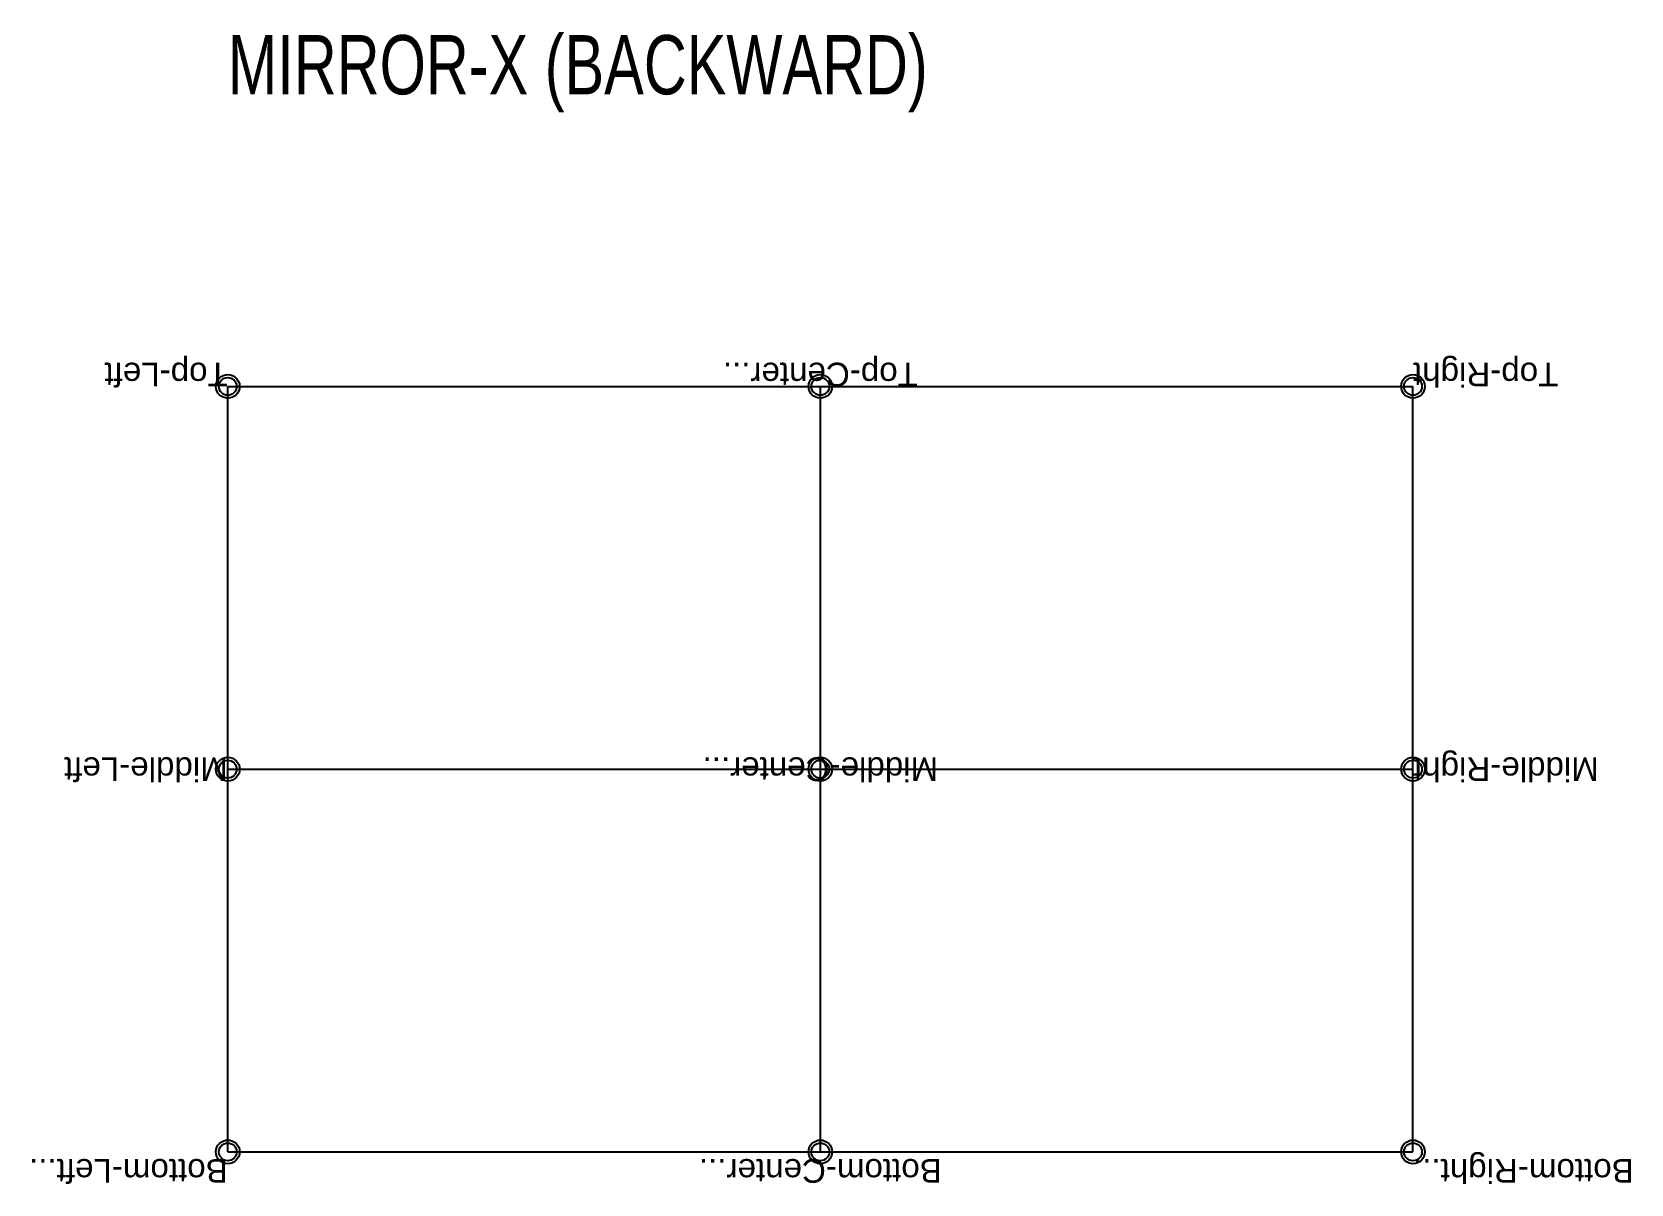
# Model space of a CAD drawing. Header units: metres. Extents: x -2 to 102, y 29 to 61.
# Drawn here: x 56.81 to 70.3, y 51.74 to 61.46 of the extents above; entities that cross this region are included whole.
import ezdxf
from ezdxf.enums import TextEntityAlignment as Align

# ---------------------------------------------------------------- set-up
doc = ezdxf.new("R2010")
doc.units = ezdxf.units.M
doc.layers.add('INSERT_POINTS', color=7, linetype='Continuous')
doc.styles.add('Stacked', font='arial.ttf')

msp = doc.modelspace()

# ---------------------------------------------------------------- texts
at = {"color": 3, "width": 0.75}
msp.add_text('MIRROR-X (BACKWARD)', height=0.5, dxfattribs=at).set_placement((58.462, 60.937))
at = {"color": 2, "style": 'Stacked', "text_generation_flag": 6}
msp.add_text('Top-Left', height=0.2, dxfattribs=at).set_placement((58.462, 58.472), align=Align.TOP_LEFT)
msp.add_text('Top-Center...', height=0.2, dxfattribs=at).set_placement((63.462, 58.472), align=Align.TOP_CENTER)
msp.add_text('Top-Right', height=0.2, dxfattribs=at).set_placement((68.462, 58.472), align=Align.TOP_RIGHT)
msp.add_text('Middle-Left', height=0.2, dxfattribs=at).set_placement((58.462, 55.241), align=Align.MIDDLE_LEFT)
msp.add_text('Middle-Center...', height=0.2, dxfattribs=at).set_placement((63.462, 55.241), align=Align.MIDDLE_CENTER)
msp.add_text('Middle-Right', height=0.2, dxfattribs=at).set_placement((68.462, 55.241), align=Align.MIDDLE_RIGHT)
msp.add_text('Bottom-Left...', height=0.2, dxfattribs=at).set_placement((58.462, 52.01), align=Align.BOTTOM_LEFT)
msp.add_text('Bottom-Center...', height=0.2, dxfattribs=at).set_placement((63.462, 52.01), align=Align.BOTTOM_CENTER)
msp.add_text('Bottom-Right...', height=0.2, dxfattribs=at).set_placement((68.462, 52.01), align=Align.BOTTOM_RIGHT)

# ---------------------------------------------------------------- linework, layer by layer
at = {"color": 5}
for p, q in [((58.462, 52.01), (58.462, 58.472)), ((58.462, 58.472), (68.462, 58.472)), ((63.462, 52.01), (63.462, 58.472)), ((68.462, 52.01), (68.462, 58.472)), ((58.462, 55.241), (68.462, 55.241)), ((58.462, 52.01), (68.462, 52.01))]:
    msp.add_line(p, q, dxfattribs=at)
at = {"layer": 'INSERT_POINTS', "color": 1}
for centre in [(58.462, 58.472), (63.462, 58.472), (68.462, 58.472), (58.462, 55.241), (63.462, 55.241), (68.462, 55.241), (58.462, 52.01), (63.462, 52.01), (68.462, 52.01)]:
    msp.add_circle(centre, 0.1, dxfattribs=at)
at = {"layer": 'INSERT_POINTS', "color": 2}
for centre in [(58.462, 58.472), (63.462, 58.472), (68.462, 58.472), (58.462, 55.241), (63.462, 55.241), (68.462, 55.241), (58.462, 52.01), (63.462, 52.01), (68.462, 52.01)]:
    msp.add_circle(centre, 0.075, dxfattribs=at)

msp.set_redraw_order([(e.dxf.handle, doc.entitydb.next_handle()) for e in msp.query("TEXT MTEXT ATTDEF DIMENSION ARC_DIMENSION")])  # texts and dimensions are drawn at this point

doc.saveas('drawing.dxf')
